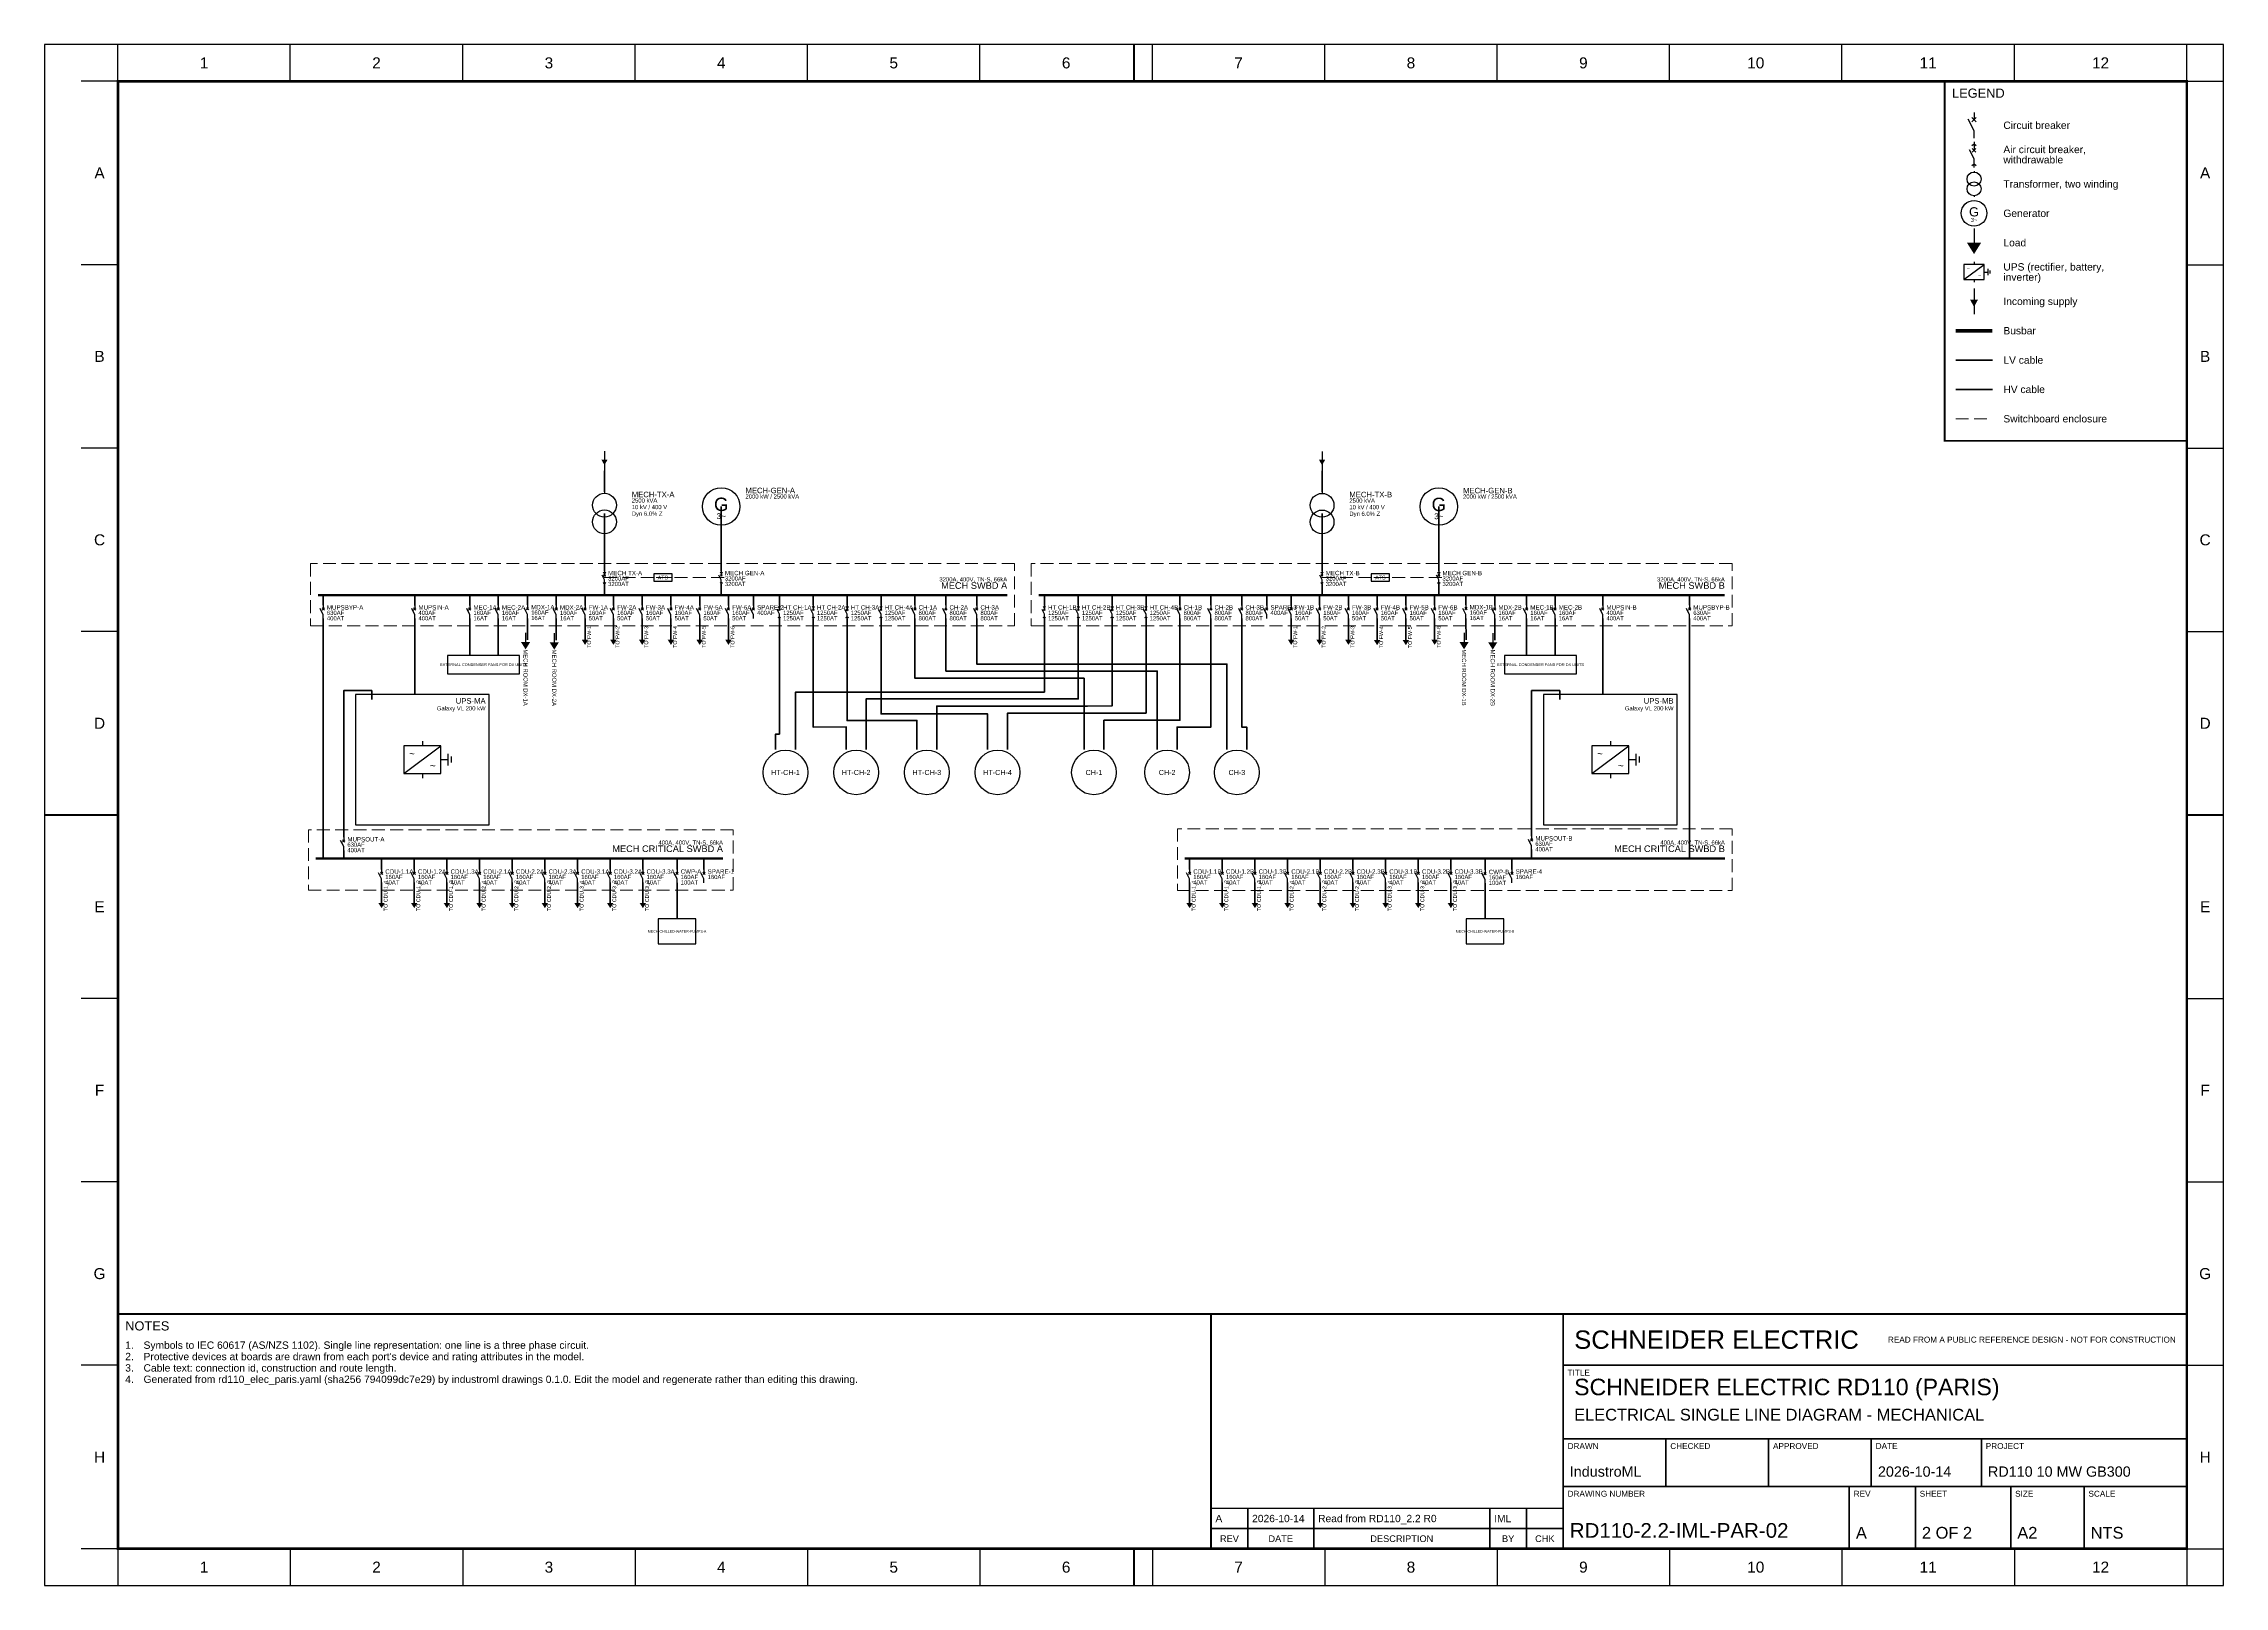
# Model space of a CAD drawing. Header units: millimetres. Extents: x 0 to 594, y 0 to 420.
import ezdxf
from ezdxf.enums import TextEntityAlignment as Align

# ---------------------------------------------------------------- set-up
doc = ezdxf.new("R2010")
doc.units = ezdxf.units.MM
doc.linetypes.add('IND-DASHED', pattern=[5, 3.5, -1.5])
for name, color, linetype, lineweight in [('E-BUSBAR', 7, 'Continuous', 100), ('E-DEVICE', 7, 'Continuous', 25), ('E-ENCL', 8, 'IND-DASHED', 18), ('E-EQUIP', 7, 'Continuous', 25), ('E-HV', 1, 'Continuous', 35), ('E-LV', 7, 'Continuous', 35), ('E-TAG', 7, 'Continuous', 25), ('E-TEXT', 7, 'Continuous', 18), ('SHEET-BORDER', 7, 'Continuous', 25), ('SHEET-TEXT', 7, 'Continuous', 18), ('SHEET-TITLE', 7, 'Continuous', 35)]:
    doc.layers.add(name, color=color, linetype=linetype, lineweight=lineweight)
doc.styles.add('IND', font='arial.ttf')

# ---------------------------------------------------------------- blocks, each defined once
blk = doc.blocks.new('E-CB')
for p, q in [((0, -3), (-3.2, 3.4)), ((-1.2, 1.8), (1.2, 4.2)), ((-1.2, 4.2), (1.2, 1.8)), ((0, 7), (0, 3)), ((0, -7), (0, -3))]:
    blk.add_line(p, q)
at = {"style": 'IND'}
for tag, p in [('TAG', (3.5, 2.5)), ('RATING', (3.5, -0.5))]:
    blk.add_attdef(tag, p, '', height=2, dxfattribs=at)
blk = doc.blocks.new('E-ACB')
for p, q in [((0, -3), (-3.2, 3.4)), ((-1.6, 6.4), (0, 7.6)), ((-1.2, 1.8), (1.2, 4.2)), ((-1.2, 4.2), (1.2, 1.8)), ((0, 9), (0, 3)), ((0, 7.6), (1.6, 6.4)), ((-1.6, -7.6), (0, -6.4)), ((0, -9), (0, -3)), ((0, -6.4), (1.6, -7.6))]:
    blk.add_line(p, q)
at = {"style": 'IND'}
for tag, p in [('TAG', (3.5, 3)), ('RATING', (3.5, 0))]:
    blk.add_attdef(tag, p, '', height=2, dxfattribs=at)
blk = doc.blocks.new('E-TX')
for p, q in [((0, 11), (0, 10)), ((0, -10.2), (0, -11))]:
    blk.add_line(p, q)
for centre in [(0, 4.2), (0, -4.2)]:
    blk.add_circle(centre, 6)
at = {"style": 'IND'}
for tag, p in [('VOLTS', (8, -1.5)), ('TAG', (8, 6)), ('RATING', (8, 2.25)), ('VECTOR', (8, -5.25))]:
    blk.add_attdef(tag, p, '', height=2.5, dxfattribs=at)
blk = doc.blocks.new('E-GEN')
blk.add_circle((0, 0), 7)
at = {"style": 'IND'}
for s, height, p in [('G', 5, (0, 0.8)), ('3~', 2.2, (0, -3.6))]:
    blk.add_text(s, height=height, dxfattribs=at).set_placement(p, align=Align.MIDDLE_CENTER)
for tag, p in [('TAG', (9, 3)), ('RATING', (9, -0.75)), ('VOLTS', (9, -4.5))]:
    blk.add_attdef(tag, p, '', height=2.5, dxfattribs=at)
blk = doc.blocks.new('E-LOAD')
h = blk.add_hatch(color=256)
h.dxf.hatch_style = 1
h.paths.add_polyline_path([(-2.5, 0), (2.5, 0), (0, -4)])
blk.add_line((0, 5), (0, 0))
blk = doc.blocks.new('E-UPS')
for p, q in [((-8, -6), (8, 6)), ((0, 8), (0, 6)), ((8, 0), (11, 0)), ((11, 2.5), (11, -2.5)), ((12.4, 1.3), (12.4, -1.3)), ((0, -6), (0, -8))]:
    blk.add_line(p, q)
blk.add_lwpolyline([(-8, -6), (8, -6), (8, 6), (-8, 6)], close=True)
at = {"style": 'IND'}
for p in [(-4.5, 2.6), (4.5, -2.6)]:
    blk.add_text('~', height=3, dxfattribs=at).set_placement(p, align=Align.MIDDLE_CENTER)
blk = doc.blocks.new('E-SUPPLY')
h = blk.add_hatch(color=256)
h.dxf.hatch_style = 1
h.paths.add_polyline_path([(-2.2, 1), (2.2, 1), (0, -3)])
blk.add_line((0, 7), (0, -7))

msp = doc.modelspace()

# ---------------------------------------------------------------- linework, layer by layer
at = {"layer": 'E-BUSBAR'}
for points, const_width in [([(521, 342), (531, 342)], 1), ([(74.5218, 269.90815), (262.4318, 269.90815)], 0.6), ([(270.9818, 269.90815), (458.0558, 269.90815)], 0.6), ([(73.9176, 198.16415), (184.9498, 198.16415)], 0.6), ([(310.8438, 198.16415), (458.0824, 198.16415)], 0.6)]:
    msp.add_lwpolyline(points, dxfattribs=dict(at, const_width=const_width))
at = {"layer": 'E-DEVICE'}
for points in [[(166.0604, 273.71895), (171.0604, 273.71895), (171.0604, 275.71895), (166.0604, 275.71895)], [(361.6825, 273.71895), (366.6825, 273.71895), (366.6825, 275.71895), (361.6825, 275.71895)]]:
    msp.add_lwpolyline(points, close=True, dxfattribs=at)
at = {"layer": 'E-ENCL', "linetype": 'IND-DASHED'}
msp.add_line((521, 318), (531, 318), dxfattribs=at)
at = {"layer": 'E-ENCL'}
for p, q in [((171.0604, 274.71895), (151.846, 274.71895)), ((185.2748, 274.71895), (166.0604, 274.71895)), ((366.6825, 274.71895), (347.4662, 274.71895)), ((380.8988, 274.71895), (361.6825, 274.71895))]:
    msp.add_line(p, q, dxfattribs=at)
for points in [[(72.5218, 261.52605), (264.4318, 261.52605), (264.4318, 278.54865), (72.5218, 278.54865)], [(268.9818, 261.52605), (460.0558, 261.52605), (460.0558, 278.54865), (268.9818, 278.54865)], [(71.9176, 189.52745), (187.7628, 189.52745), (187.7628, 205.99145), (71.9176, 205.99145)], [(308.8438, 189.41725), (460.0824, 189.41725), (460.0824, 206.23465), (308.8438, 206.23465)]]:
    msp.add_lwpolyline(points, close=True, dxfattribs=at)
at = {"layer": 'E-EQUIP'}
for points in [[(109.8656, 248.47805), (129.5116, 248.47805), (129.5116, 253.47505), (109.8656, 253.47505)], [(397.9778, 248.47805), (417.6238, 248.47805), (417.6238, 253.47505), (397.9778, 253.47505)], [(84.7875, 207.36015), (121.2485, 207.36015), (121.2485, 242.85215), (84.7875, 242.85215)], [(408.6387, 207.36015), (445.0997, 207.36015), (445.0997, 242.85215), (408.6387, 242.85215)], [(167.3007, 174.86825), (177.5569, 174.86825), (177.5569, 181.71965), (167.3007, 181.71965)], [(387.5753, 174.86825), (397.8315, 174.86825), (397.8315, 181.71965), (387.5753, 181.71965)]]:
    msp.add_lwpolyline(points, close=True, dxfattribs=at)
for centre in [(201.9928, 221.59115), (221.2588, 221.59115), (240.5248, 221.59115), (259.7908, 221.59115), (286.0868, 221.59115), (306.0368, 221.59115), (325.0368, 221.59115)]:
    msp.add_circle(centre, 6.08, dxfattribs=at)
at = {"layer": 'E-HV'}
msp.add_line((521, 326), (531, 326), dxfattribs=at)
for points in [[(152.6422, 303.81175), (152.6422, 298.11175)], [(348.2662, 303.78515), (348.2662, 298.08515)]]:
    msp.add_lwpolyline(points, dxfattribs=at)
at = {"layer": 'E-LV'}
msp.add_line((521, 334), (531, 334), dxfattribs=at)
for points in [[(152.6422, 292.16475), (152.646, 276.55055)], [(184.4748, 294.09515), (184.4748, 276.55055)], [(348.2662, 292.13815), (348.2662, 276.55055)], [(380.0988, 294.06475), (380.0988, 276.55055)], [(75.9658, 269.92335), (75.9658, 267.18355), (75.9658, 267.18355)], [(100.9318, 269.92335), (100.9318, 267.18355), (100.9318, 267.18355)], [(115.9266, 269.92335), (115.9266, 267.18355), (115.9266, 267.18355)], [(123.671, 269.92335), (123.671, 267.18355), (123.671, 267.18355)], [(131.6624, 269.98795), (131.6624, 267.24435), (131.6624, 267.24815)], [(139.5056, 269.92335), (139.5056, 267.18355), (139.5056, 267.18355)], [(147.345, 269.92335), (147.345, 267.18355), (147.345, 267.18355)], [(152.646, 272.89115), (152.646, 272.88735), (152.646, 271.99815), (152.646, 269.92335)], [(155.0894, 269.92335), (155.0894, 267.18355), (155.0894, 267.18355)], [(162.9288, 269.92335), (162.9288, 267.18355), (162.9288, 267.18355)], [(170.772, 269.92335), (170.772, 267.18355), (170.772, 267.18355)], [(178.6114, 269.92335), (178.6114, 267.18355), (178.6114, 267.18355)], [(184.4748, 272.89115), (184.4748, 272.88735), (184.4748, 271.99815), (184.4748, 269.92335)], [(186.4508, 269.92335), (186.4508, 267.18355), (186.4508, 267.18355)], [(193.2642, 269.92335), (193.2642, 267.18355), (193.2642, 267.18355)], [(200.3322, 269.92335), (200.3322, 267.18355), (200.3322, 267.18355)], [(209.5662, 269.92335), (209.5662, 267.18355), (209.5662, 267.18355)], [(218.8002, 269.92335), (218.8002, 267.18355), (218.8002, 267.18355)], [(228.0342, 269.92335), (228.0342, 267.18355), (228.0342, 267.18355)], [(237.2682, 269.92335), (237.2682, 267.18355), (237.2682, 267.18355)], [(245.7042, 269.92335), (245.7042, 267.18355), (245.7042, 267.18355)], [(254.1402, 269.92335), (254.1402, 267.18355), (254.1402, 267.18355)], [(272.5778, 269.92335), (272.5778, 267.18355), (272.5778, 267.18355)], [(281.8118, 269.92335), (281.8118, 267.18355), (281.8118, 267.18355)], [(291.0458, 269.92335), (291.0458, 267.18355), (291.0458, 267.18355)], [(300.2798, 269.92335), (300.2798, 267.18355), (300.2798, 267.18355)], [(309.5138, 269.92335), (309.5138, 267.18355), (309.5138, 267.18355)], [(317.9498, 269.92335), (317.9498, 267.18355), (317.9498, 267.18355)], [(326.3858, 269.92335), (326.3858, 267.18355), (326.3858, 267.18355)], [(333.1992, 269.92335), (333.1992, 267.18355), (333.1992, 267.18355)], [(339.853, 269.92715), (339.853, 267.18735), (339.853, 267.18735)], [(347.5974, 269.92715), (347.5974, 267.18735), (347.5974, 267.18735)], [(348.2662, 272.89115), (348.2662, 272.88735), (348.2662, 271.99815), (348.2662, 269.92335)], [(355.4368, 269.92715), (355.4368, 267.18735), (355.4368, 267.18735)], [(363.28, 269.92715), (363.28, 267.18735), (363.28, 267.18735)], [(371.1194, 269.92715), (371.1194, 267.18735), (371.1194, 267.18735)], [(378.9588, 269.92715), (378.9588, 267.18735), (378.9588, 267.18735)], [(380.0988, 272.89115), (380.0988, 272.88735), (380.0988, 271.99815), (380.0988, 269.92335)], [(387.5012, 269.98795), (387.5012, 267.24435), (387.5012, 267.24815)], [(395.3444, 269.92335), (395.3444, 267.18355), (395.3444, 267.18355)], [(404.0388, 269.93095), (404.0388, 267.18735), (404.0388, 267.19115)], [(411.7832, 269.93095), (411.7832, 267.18735), (411.7832, 267.19115)], [(424.783, 269.92335), (424.783, 267.18355), (424.783, 267.18355)], [(448.4684, 269.92335), (448.4684, 267.18355), (448.4684, 267.18355)], [(75.9658, 263.52415), (75.9658, 263.52415), (75.9658, 198.17935)], [(100.9318, 263.52415), (100.9318, 263.52415), (100.9318, 243.26635), (100.9318, 242.85215)], [(115.9266, 263.52415), (115.9266, 263.52415), (115.9266, 257.75575), (115.9266, 253.47505)], [(123.671, 263.52415), (123.671, 263.52415), (123.671, 257.75575), (123.671, 253.47505)], [(131.6624, 263.58875), (131.6624, 263.52415), (131.6852, 257.75575)], [(139.5056, 263.52415), (139.5056, 263.52415), (139.5056, 257.67215)], [(147.345, 263.52415), (147.345, 263.52415), (147.345, 257.75575)], [(155.0894, 263.52415), (155.0894, 263.52415), (155.0894, 257.75575)], [(162.9288, 263.52415), (162.9288, 263.52415), (162.9326, 257.75575)], [(170.772, 263.52415), (170.772, 263.52415), (170.772, 257.75575)], [(178.6114, 263.52415), (178.6114, 263.52415), (178.6114, 257.75575)], [(186.4508, 263.52415), (186.4508, 263.52415), (186.4508, 257.75575)], [(200.3322, 263.52415), (200.3322, 263.52415), (200.3322, 232.03355), (199.2834, 232.06015), (199.2834, 227.87255)], [(272.5778, 263.52415), (272.5778, 263.52415), (272.5778, 243.48295), (229.0146, 243.47155), (227.05, 243.47155), (219.7806, 243.46775), (217.816, 243.46775), (210.5466, 243.46395), (208.582, 243.46395), (204.6984, 243.46775), (204.6984, 227.87255)], [(209.5662, 263.52415), (209.5662, 263.52415), (209.5662, 233.93735), (218.5494, 234.00195), (218.5494, 227.87255)], [(218.8002, 263.52415), (218.8002, 263.52415), (218.8002, 235.73095), (237.8154, 235.79555), (237.8154, 227.87255)], [(281.8118, 263.52415), (281.8118, 263.52415), (281.8118, 241.65515), (229.0146, 241.63615), (227.05, 241.63615), (223.9644, 241.63995), (223.9644, 227.87255)], [(228.0342, 263.52415), (228.0342, 263.52415), (228.0342, 237.55495), (242.25, 237.55495), (244.2146, 237.55495), (257.0814, 237.55495), (257.0814, 227.87255)], [(237.2682, 263.52415), (237.2682, 263.52415), (237.272, 247.27535), (271.5936, 247.28295), (273.5582, 247.28295), (280.8276, 247.28675), (282.7922, 247.28675), (283.3774, 247.28675), (283.3774, 227.87255)], [(291.0458, 263.52415), (291.0458, 263.52415), (291.0458, 239.70955), (284.3616, 239.70575), (282.397, 239.70575), (243.2304, 239.69815), (243.2304, 227.87255)], [(245.7042, 263.52415), (245.7042, 263.52415), (245.7042, 249.22095), (271.5936, 249.22095), (273.5582, 249.22095), (280.8276, 249.22095), (282.7922, 249.22095), (290.0616, 249.22095), (292.0262, 249.22095), (299.2956, 249.22095), (301.2602, 249.22095), (303.3274, 249.22095), (303.3274, 227.87255)], [(254.1402, 263.52415), (254.1402, 263.52415), (254.1402, 251.14375), (271.5936, 251.14375), (273.5582, 251.14375), (280.8276, 251.14375), (282.7922, 251.14375), (290.0616, 251.14375), (292.0262, 251.14375), (299.2956, 251.14375), (301.2602, 251.14375), (308.5296, 251.14375), (310.4942, 251.14375), (316.9656, 251.14375), (318.9302, 251.14375), (322.3274, 251.14375), (322.3274, 227.87255)], [(300.2798, 263.52415), (300.2798, 263.52415), (300.2798, 237.76015), (284.3616, 237.75635), (282.397, 237.75635), (262.4964, 237.75255), (262.4964, 227.87255)], [(309.5138, 263.52415), (309.5138, 263.52415), (309.5138, 235.84495), (304.3116, 235.84495), (302.347, 235.84495), (288.7924, 235.84495), (288.7924, 227.87255)], [(317.9498, 263.52415), (317.9498, 263.52415), (317.9498, 233.94875), (308.7424, 233.94495), (308.7424, 227.87255)], [(326.3858, 263.52415), (326.3858, 263.52415), (326.382, 233.96015), (327.7424, 233.94875), (327.7424, 227.87255)], [(339.853, 263.52795), (339.853, 263.52795), (339.853, 257.76335)], [(347.5974, 263.52795), (347.5974, 263.52795), (347.5974, 257.76335)], [(355.4368, 263.52795), (355.4368, 263.52795), (355.4596, 257.76335)], [(363.28, 263.52795), (363.28, 263.52795), (363.28, 257.67975)], [(371.1194, 263.52795), (371.1194, 263.52795), (371.1194, 257.67975)], [(378.9588, 263.52795), (378.9588, 263.53175), (378.9588, 257.76335)], [(387.5012, 263.58875), (387.5012, 263.53175), (387.524, 257.76335)], [(395.3444, 263.52415), (395.3444, 263.53175), (395.3444, 257.67975)], [(404.0388, 263.52795), (404.0388, 263.53175), (404.0388, 257.76335), (404.0388, 253.47505)], [(411.7832, 263.52795), (411.7832, 263.53175), (411.7832, 257.76335), (411.7832, 253.47505)], [(424.783, 263.52415), (424.783, 263.52415), (424.783, 243.26635), (424.783, 242.85215)], [(448.4684, 263.52415), (448.4684, 263.52415), (448.4684, 198.17935)], [(89.2126, 241.46515), (89.2126, 243.91615), (81.5556, 243.91615), (81.5556, 203.98955), (81.5556, 203.98955)], [(413.06, 241.46515), (413.06, 243.91615), (405.4068, 243.91615), (405.4068, 204.23655), (405.4068, 204.23655)], [(81.5556, 200.33015), (81.5556, 200.33015), (81.5556, 198.17935)], [(91.884, 197.92855), (91.884, 195.18495), (91.884, 195.18875)], [(100.7874, 197.92855), (100.7874, 195.18495), (100.7874, 195.18875)], [(109.6908, 197.92855), (109.6908, 195.18495), (109.6908, 195.18875)], [(118.5942, 197.92855), (118.5942, 195.18495), (118.5942, 195.18875)], [(127.5014, 197.92855), (127.5014, 195.18495), (127.5014, 195.18875)], [(136.4048, 197.92855), (136.4048, 195.18495), (136.4048, 195.18875)], [(145.3082, 197.92855), (145.3082, 195.18495), (145.3082, 195.18875)], [(154.2116, 197.92855), (154.2116, 195.18495), (154.2116, 195.18875)], [(163.1188, 197.92855), (163.1188, 195.18495), (163.1188, 195.18875)], [(172.4288, 197.92855), (172.4288, 195.18495), (172.4288, 195.18875)], [(179.7628, 197.92855), (179.7628, 195.18495), (179.7628, 195.18875)], [(312.1586, 197.92855), (312.1586, 195.18495), (312.1586, 195.18875)], [(321.062, 197.92855), (321.062, 195.18495), (321.062, 195.18875)], [(329.9692, 197.92855), (329.9692, 195.18495), (329.9692, 195.18875)], [(338.8726, 197.92855), (338.8726, 195.18495), (338.8726, 195.18875)], [(347.776, 197.92855), (347.776, 195.18495), (347.776, 195.18875)], [(356.6794, 197.92855), (356.6794, 195.18495), (356.6794, 195.18875)], [(365.5866, 197.92855), (365.5866, 195.18495), (365.5866, 195.18875)], [(374.49, 197.92855), (374.49, 195.18495), (374.49, 195.18875)], [(383.3934, 197.92855), (383.3934, 195.18495), (383.3934, 195.18875)], [(392.7034, 197.81835), (392.7034, 195.07475), (392.7034, 195.07855)], [(400.0374, 197.92855), (400.0374, 195.18495), (400.0374, 195.18875)], [(405.4068, 200.57715), (405.4068, 200.57335), (405.4068, 198.17935)], [(91.884, 191.52935), (91.884, 191.52935), (91.884, 186.01175)], [(100.7874, 191.52935), (100.7874, 191.52935), (100.7874, 186.01175)], [(109.6908, 191.52935), (109.6908, 191.52935), (109.6908, 186.01175)], [(118.5942, 191.52935), (118.5942, 191.52935), (118.5942, 186.01175)], [(127.5014, 191.52935), (127.5014, 191.52935), (127.5014, 186.01175)], [(136.4048, 191.52935), (136.4048, 191.52935), (136.4048, 186.01175)], [(145.3082, 191.52935), (145.3082, 191.52935), (145.3082, 186.01175)], [(154.2116, 191.52935), (154.2116, 191.52935), (154.2116, 186.01175)], [(163.1188, 191.52935), (163.1188, 191.52935), (163.1188, 186.01175)], [(172.4288, 191.52935), (172.4288, 191.52935), (172.4288, 186.01175), (172.4288, 181.71965)], [(312.1586, 191.52555), (312.1586, 191.52935), (312.1586, 186.00795)], [(321.062, 191.52555), (321.062, 191.52935), (321.062, 186.00795)], [(329.9692, 191.52555), (329.9692, 191.52935), (329.9692, 186.00795)], [(338.8726, 191.52555), (338.8726, 191.52935), (338.8726, 186.00795)], [(347.776, 191.52555), (347.776, 191.52935), (347.776, 186.00795)], [(356.6794, 191.52555), (356.6794, 191.52935), (356.6794, 186.00795)], [(365.5866, 191.52555), (365.5866, 191.52935), (365.5866, 186.00795)], [(374.49, 191.52555), (374.49, 191.52935), (374.49, 186.00795)], [(383.3934, 191.52555), (383.3934, 191.52935), (383.3934, 186.00795)], [(392.7034, 191.41535), (392.7034, 191.41915), (392.7034, 185.89775), (392.7034, 181.71965)]]:
    msp.add_lwpolyline(points, dxfattribs=at)
at = {"layer": 'SHEET-BORDER'}
for p, q in [((20, 410), (20, 420)), ((67, 410), (67, 420)), ((114, 410), (114, 420)), ((161, 410), (161, 420)), ((208, 410), (208, 420)), ((255, 410), (255, 420)), ((302, 410), (302, 420)), ((349, 410), (349, 420)), ((396, 410), (396, 420)), ((443, 410), (443, 420)), ((490, 410), (490, 420)), ((537, 410), (537, 420)), ((584, 410), (584, 420)), ((20, 410), (10, 410)), ((584, 410), (594, 410)), ((20, 360), (10, 360)), ((584, 360), (594, 360)), ((20, 310), (10, 310)), ((584, 310), (594, 310)), ((20, 260), (10, 260)), ((584, 260), (594, 260)), ((20, 210), (10, 210)), ((584, 210), (594, 210)), ((20, 160), (10, 160)), ((584, 160), (594, 160)), ((20, 110), (10, 110)), ((584, 110), (594, 110)), ((20, 60), (10, 60)), ((584, 60), (594, 60)), ((20, 10), (10, 10)), ((20, 10), (20, 0)), ((67, 10), (67, 0)), ((114, 10), (114, 0)), ((161, 10), (161, 0)), ((208, 10), (208, 0)), ((255, 10), (255, 0)), ((302, 10), (302, 0)), ((349, 10), (349, 0)), ((396, 10), (396, 0)), ((443, 10), (443, 0)), ((490, 10), (490, 0)), ((537, 10), (537, 0)), ((584, 10), (584, 0)), ((584, 10), (594, 10))]:
    msp.add_line(p, q, dxfattribs=at)
for points in [[(0, 0), (594, 0), (594, 420), (0, 420)], [(414, 60), (584, 60), (584, 74), (414, 74)], [(414, 40), (584, 40), (584, 60), (414, 60)], [(414, 27), (442, 27), (442, 40), (414, 40)], [(442, 27), (470, 27), (470, 40), (442, 40)], [(470, 27), (498, 27), (498, 40), (470, 40)], [(498, 27), (528, 27), (528, 40), (498, 40)], [(528, 27), (584, 27), (584, 40), (528, 40)], [(414, 10), (492, 10), (492, 27), (414, 27)], [(492, 10), (510, 10), (510, 27), (492, 27)], [(510, 10), (536, 10), (536, 27), (510, 27)], [(536, 10), (556, 10), (556, 27), (536, 27)], [(556, 10), (584, 10), (584, 27), (556, 27)], [(318, 15.5), (328, 15.5), (328, 21), (318, 21)], [(328, 15.5), (346, 15.5), (346, 21), (328, 21)], [(346, 15.5), (394, 15.5), (394, 21), (346, 21)], [(394, 15.5), (404, 15.5), (404, 21), (394, 21)], [(404, 15.5), (414, 15.5), (414, 21), (404, 21)], [(318, 10), (328, 10), (328, 15.5), (318, 15.5)], [(328, 10), (346, 10), (346, 15.5), (328, 15.5)], [(346, 10), (394, 10), (394, 15.5), (346, 15.5)], [(394, 10), (404, 10), (404, 15.5), (394, 15.5)], [(404, 10), (414, 10), (414, 15.5), (404, 15.5)]]:
    msp.add_lwpolyline(points, close=True, dxfattribs=at)
at = {"layer": 'SHEET-BORDER', "const_width": 0.5}
for points in [[(297, 420), (297, 410)], [(0, 210), (20, 210)], [(594, 210), (584, 210)], [(297, 0), (297, 10)]]:
    msp.add_lwpolyline(points, dxfattribs=at)
at = {"layer": 'SHEET-BORDER'}
for points, const_width in [([(20, 10), (584, 10), (584, 410), (20, 410)], 0.7), ([(518, 312), (584, 312), (584, 410), (518, 410)], 0.5), ([(20, 10), (318, 10), (318, 74), (20, 74)], 0.5), ([(318, 10), (414, 10), (414, 74), (318, 74)], 0.5), ([(414, 10), (584, 10), (584, 74), (414, 74)], 0.5)]:
    msp.add_lwpolyline(points, close=True, dxfattribs=dict(at, const_width=const_width))

# ---------------------------------------------------------------- block references
at = {"layer": 'E-DEVICE'}
for name, p, xscale, yscale in [('E-CB', (526, 398), 0.5, 0.5), ('E-ACB', (526, 390), 0.3888888888888889, 0.3888888888888889), ('E-TX', (526, 382), 0.3181818181818182, 0.3181818181818182), ('E-GEN', (526, 374), 0.5, 0.5), ('E-LOAD', (526, 366), 0.7777777777777778, 0.7777777777777778), ('E-UPS', (526, 358), 0.34615384615384615, 0.34615384615384615), ('E-SUPPLY', (526, 350), 0.5, 0.5), ('E-ACB', (152.646, 274.71895), 0.2033, 0.2033), ('E-ACB', (184.4748, 274.71895), 0.2033, 0.2033), ('E-ACB', (348.2662, 274.71895), 0.2033, 0.2033), ('E-ACB', (380.0988, 274.71895), 0.2033, 0.2033), ('E-CB', (75.9658, 265.35575), 0.2613857142857143, 0.2613857142857143), ('E-CB', (100.9318, 265.35575), 0.2613857142857143, 0.2613857142857143), ('E-CB', (115.9266, 265.35575), 0.2613857142857143, 0.2613857142857143), ('E-CB', (123.671, 265.35575), 0.2613857142857143, 0.2613857142857143), ('E-CB', (131.6624, 265.41655), 0.2613857142857143, 0.2613857142857143), ('E-CB', (139.5056, 265.35575), 0.2613857142857143, 0.2613857142857143), ('E-CB', (147.345, 265.35575), 0.2613857142857143, 0.2613857142857143), ('E-CB', (155.0894, 265.35575), 0.2613857142857143, 0.2613857142857143), ('E-CB', (162.9288, 265.35575), 0.2613857142857143, 0.2613857142857143), ('E-CB', (170.772, 265.35575), 0.2613857142857143, 0.2613857142857143), ('E-CB', (178.6114, 265.35575), 0.2613857142857143, 0.2613857142857143), ('E-CB', (186.4508, 265.35575), 0.2613857142857143, 0.2613857142857143), ('E-CB', (193.2642, 265.35575), 0.2613857142857143, 0.2613857142857143), ('E-ACB', (200.3322, 265.35575), 0.2033, 0.2033), ('E-ACB', (209.5662, 265.35575), 0.2033, 0.2033), ('E-ACB', (218.8002, 265.35575), 0.2033, 0.2033), ('E-ACB', (228.0342, 265.35575), 0.2033, 0.2033), ('E-CB', (237.2682, 265.35575), 0.2613857142857143, 0.2613857142857143), ('E-CB', (245.7042, 265.35575), 0.2613857142857143, 0.2613857142857143), ('E-CB', (254.1402, 265.35575), 0.2613857142857143, 0.2613857142857143), ('E-ACB', (272.5778, 265.35575), 0.2033, 0.2033), ('E-ACB', (281.8118, 265.35575), 0.2033, 0.2033), ('E-ACB', (291.0458, 265.35575), 0.2033, 0.2033), ('E-ACB', (300.2798, 265.35575), 0.2033, 0.2033), ('E-CB', (309.5138, 265.35575), 0.2613857142857143, 0.2613857142857143), ('E-CB', (317.9498, 265.35575), 0.2613857142857143, 0.2613857142857143), ('E-CB', (326.3858, 265.35575), 0.2613857142857143, 0.2613857142857143), ('E-CB', (333.1992, 265.35575), 0.2613857142857143, 0.2613857142857143), ('E-CB', (339.853, 265.35955), 0.2613857142857143, 0.2613857142857143), ('E-CB', (347.5974, 265.35955), 0.2613857142857143, 0.2613857142857143), ('E-CB', (355.4368, 265.35955), 0.2613857142857143, 0.2613857142857143), ('E-CB', (363.28, 265.35955), 0.2613857142857143, 0.2613857142857143), ('E-CB', (371.1194, 265.35955), 0.2613857142857143, 0.2613857142857143), ('E-CB', (378.9588, 265.35955), 0.2613857142857143, 0.2613857142857143), ('E-CB', (387.5012, 265.41655), 0.2613857142857143, 0.2613857142857143), ('E-CB', (395.3444, 265.35575), 0.2613857142857143, 0.2613857142857143), ('E-CB', (404.0388, 265.35955), 0.2613857142857143, 0.2613857142857143), ('E-CB', (411.7832, 265.35955), 0.2613857142857143, 0.2613857142857143), ('E-CB', (424.783, 265.35575), 0.2613857142857143, 0.2613857142857143), ('E-CB', (448.4684, 265.35575), 0.2613857142857143, 0.2613857142857143), ('E-CB', (81.5556, 202.16175), 0.2613857142857143, 0.2613857142857143), ('E-CB', (405.4068, 202.40495), 0.2613857142857143, 0.2613857142857143), ('E-CB', (91.884, 193.35715), 0.2613857142857143, 0.2613857142857143), ('E-CB', (100.7874, 193.35715), 0.2613857142857143, 0.2613857142857143), ('E-CB', (109.6908, 193.35715), 0.2613857142857143, 0.2613857142857143), ('E-CB', (118.5942, 193.35715), 0.2613857142857143, 0.2613857142857143), ('E-CB', (127.5014, 193.35715), 0.2613857142857143, 0.2613857142857143), ('E-CB', (136.4048, 193.35715), 0.2613857142857143, 0.2613857142857143), ('E-CB', (145.3082, 193.35715), 0.2613857142857143, 0.2613857142857143), ('E-CB', (154.2116, 193.35715), 0.2613857142857143, 0.2613857142857143), ('E-CB', (163.1188, 193.35715), 0.2613857142857143, 0.2613857142857143), ('E-CB', (172.4288, 193.35715), 0.2613857142857143, 0.2613857142857143), ('E-CB', (179.7628, 193.35715), 0.2613857142857143, 0.2613857142857143), ('E-CB', (312.1586, 193.35715), 0.2613857142857143, 0.2613857142857143), ('E-CB', (321.062, 193.35715), 0.2613857142857143, 0.2613857142857143), ('E-CB', (329.9692, 193.35715), 0.2613857142857143, 0.2613857142857143), ('E-CB', (338.8726, 193.35715), 0.2613857142857143, 0.2613857142857143), ('E-CB', (347.776, 193.35715), 0.2613857142857143, 0.2613857142857143), ('E-CB', (356.6794, 193.35715), 0.2613857142857143, 0.2613857142857143), ('E-CB', (365.5866, 193.35715), 0.2613857142857143, 0.2613857142857143), ('E-CB', (374.49, 193.35715), 0.2613857142857143, 0.2613857142857143), ('E-CB', (383.3934, 193.35715), 0.2613857142857143, 0.2613857142857143), ('E-CB', (392.7034, 193.24695), 0.2613857142857143, 0.2613857142857143), ('E-CB', (400.0374, 193.35715), 0.2613857142857143, 0.2613857142857143)]:
    msp.add_blockref(name, p, dxfattribs=dict(at, xscale=xscale, yscale=yscale))
at = {"layer": 'E-EQUIP'}
for name, p, xscale, yscale in [('E-SUPPLY', (152.6422, 306.47175), 0.38, 0.38), ('E-SUPPLY', (348.2662, 306.44515), 0.38, 0.38), ('E-TX', (152.6422, 292.16475), 0.5406363636363637, 0.5406363636363637), ('E-GEN', (184.4748, 294.09515), 0.7298714285714285, 0.7298714285714285), ('E-TX', (348.2662, 292.13815), 0.5406363636363637, 0.5406363636363637), ('E-GEN', (380.0988, 294.06475), 0.7298714285714285, 0.7298714285714285), ('E-LOAD', (131.138, 257.14015), 0.5, 0.5), ('E-LOAD', (138.9584, 257.05655), 0.5, 0.5), ('E-LOAD', (147.345, 257.75575), 0.35, 0.35), ('E-LOAD', (155.0894, 257.75575), 0.35, 0.35), ('E-LOAD', (162.9326, 257.75575), 0.35, 0.35), ('E-LOAD', (170.772, 257.75575), 0.35, 0.35), ('E-LOAD', (178.6114, 257.75575), 0.35, 0.35), ('E-LOAD', (186.4508, 257.75575), 0.35, 0.35), ('E-LOAD', (339.853, 257.76335), 0.35, 0.35), ('E-LOAD', (347.5974, 257.76335), 0.35, 0.35), ('E-LOAD', (355.4596, 257.76335), 0.35, 0.35), ('E-LOAD', (363.28, 257.67975), 0.35, 0.35), ('E-LOAD', (371.1194, 257.67975), 0.35, 0.35), ('E-LOAD', (378.9588, 257.76335), 0.35, 0.35), ('E-LOAD', (386.9768, 257.14775), 0.5, 0.5), ('E-LOAD', (394.7934, 257.06415), 0.5, 0.5), ('E-UPS', (103.018, 225.10615), 0.6310557692307692, 0.6310557692307692), ('E-UPS', (426.8692, 225.10615), 0.6310557692307692, 0.6310557692307692), ('E-LOAD', (91.884, 186.01175), 0.35, 0.35), ('E-LOAD', (100.7874, 186.01175), 0.35, 0.35), ('E-LOAD', (109.6908, 186.01175), 0.35, 0.35), ('E-LOAD', (118.5942, 186.01175), 0.35, 0.35), ('E-LOAD', (127.5014, 186.01175), 0.35, 0.35), ('E-LOAD', (136.4048, 186.01175), 0.35, 0.35), ('E-LOAD', (145.3082, 186.01175), 0.35, 0.35), ('E-LOAD', (154.2116, 186.01175), 0.35, 0.35), ('E-LOAD', (163.1188, 186.01175), 0.35, 0.35), ('E-LOAD', (312.1586, 186.00795), 0.35, 0.35), ('E-LOAD', (321.062, 186.00795), 0.35, 0.35), ('E-LOAD', (329.9692, 186.00795), 0.35, 0.35), ('E-LOAD', (338.8726, 186.00795), 0.35, 0.35), ('E-LOAD', (347.776, 186.00795), 0.35, 0.35), ('E-LOAD', (356.6794, 186.00795), 0.35, 0.35), ('E-LOAD', (365.5866, 186.00795), 0.35, 0.35), ('E-LOAD', (374.49, 186.00795), 0.35, 0.35), ('E-LOAD', (383.3934, 186.00795), 0.35, 0.35)]:
    msp.add_blockref(name, p, dxfattribs=dict(at, xscale=xscale, yscale=yscale))

# ---------------------------------------------------------------- texts
at = {"layer": 'E-TAG', "style": 'IND'}
for s, height, p in [('MECH-TX-A', 1.5, (160.0892, 298.11175)), ('MECH-GEN-A', 1.5, (191.0839, 299.20425)), ('MECH-TX-B', 1.5, (355.7132, 298.08515)), ('MECH-GEN-B', 1.5, (386.7079, 299.17385)), ('MECH TX-A', 1.2075, (153.646, 276.54865)), ('MECH GEN-A', 1.2075, (185.4748, 276.54865)), ('MECH TX-B', 1.2075, (349.2662, 276.54865)), ('MECH GEN-B', 1.2075, (381.0988, 276.54865)), ('MUPSBYP-A', 1.2075, (76.9658, 267.18545)), ('MUPSIN-A', 1.2075, (101.9318, 267.18545)), ('MEC-1A', 1.2075, (116.9266, 267.18545)), ('MEC-2A', 1.2075, (124.671, 267.18545)), ('MDX-1A', 1.2075, (132.6624, 267.24625)), ('MDX-2A', 1.2075, (140.5056, 267.18545)), ('FW-1A', 1.2075, (148.345, 267.18545)), ('FW-2A', 1.2075, (156.0894, 267.18545)), ('FW-3A', 1.2075, (163.9288, 267.18545)), ('FW-4A', 1.2075, (171.772, 267.18545)), ('FW-5A', 1.2075, (179.6114, 267.18545)), ('FW-6A', 1.2075, (187.4508, 267.18545)), ('SPARE-2', 1.2075, (194.2642, 267.18545)), ('HT CH-1A', 1.2075, (201.3322, 267.18545)), ('HT CH-2A', 1.2075, (210.5662, 267.18545)), ('HT CH-3A', 1.2075, (219.8002, 267.18545)), ('HT CH-4A', 1.2075, (229.0342, 267.18545)), ('CH-1A', 1.2075, (238.2682, 267.18545)), ('CH-2A', 1.2075, (246.7042, 267.18545)), ('CH-3A', 1.2075, (255.1402, 267.18545)), ('HT CH-1B', 1.2075, (273.5778, 267.18545)), ('HT CH-2B', 1.2075, (282.8118, 267.18545)), ('HT CH-3B', 1.2075, (292.0458, 267.18545)), ('HT CH-4B', 1.2075, (301.2798, 267.18545)), ('CH-1B', 1.2075, (310.5138, 267.18545)), ('CH-2B', 1.2075, (318.9498, 267.18545)), ('CH-3B', 1.2075, (327.3858, 267.18545)), ('SPARE-3', 1.2075, (334.1992, 267.18545)), ('FW-1B', 1.2075, (340.853, 267.18925)), ('FW-2B', 1.2075, (348.5974, 267.18925)), ('FW-3B', 1.2075, (356.4368, 267.18925)), ('FW-4B', 1.2075, (364.28, 267.18925)), ('FW-5B', 1.2075, (372.1194, 267.18925)), ('FW-6B', 1.2075, (379.9588, 267.18925)), ('MDX-1B', 1.2075, (388.5012, 267.24625)), ('MDX-2B', 1.2075, (396.3444, 267.18545)), ('MEC-1B', 1.2075, (405.0388, 267.18925)), ('MEC-2B', 1.2075, (412.7832, 267.18925)), ('MUPSIN-B', 1.2075, (425.783, 267.18545)), ('MUPSBYP-B', 1.2075, (449.4684, 267.18545)), ('MUPSOUT-A', 1.2075, (82.5556, 203.99145)), ('MUPSOUT-B', 1.2075, (406.4068, 204.23465)), ('CDU-1.1A', 1.2075, (92.884, 195.18685)), ('CDU-1.2A', 1.2075, (101.7874, 195.18685)), ('CDU-1.3A', 1.2075, (110.6908, 195.18685)), ('CDU-2.1A', 1.2075, (119.5942, 195.18685)), ('CDU-2.2A', 1.2075, (128.5014, 195.18685)), ('CDU-2.3A', 1.2075, (137.4048, 195.18685)), ('CDU-3.1A', 1.2075, (146.3082, 195.18685)), ('CDU-3.2A', 1.2075, (155.2116, 195.18685)), ('CDU-3.3A', 1.2075, (164.1188, 195.18685)), ('CWP-A', 1.2075, (173.4288, 195.18685)), ('SPARE-1', 1.2075, (180.7628, 195.18685)), ('CDU-1.1B', 1.2075, (313.1586, 195.18685)), ('CDU-1.2B', 1.2075, (322.062, 195.18685)), ('CDU-1.3B', 1.2075, (330.9692, 195.18685)), ('CDU-2.1B', 1.2075, (339.8726, 195.18685)), ('CDU-2.2B', 1.2075, (348.776, 195.18685)), ('CDU-2.3B', 1.2075, (357.6794, 195.18685)), ('CDU-3.1B', 1.2075, (366.5866, 195.18685)), ('CDU-3.2B', 1.2075, (375.49, 195.18685)), ('CDU-3.3B', 1.2075, (384.3934, 195.18685)), ('CWP-B', 1.2075, (393.7034, 195.07665)), ('SPARE-4', 1.2075, (401.0374, 195.18685))]:
    msp.add_text(s, height=height, dxfattribs=at).set_placement(p, align=Align.TOP_LEFT)
for s, p in [('MECH SWBD A', (262.4318, 271.10815)), ('MECH SWBD B', (458.0558, 271.10815)), ('MECH CRITICAL SWBD A', (184.9498, 199.36415)), ('MECH CRITICAL SWBD B', (458.0824, 199.36415))]:
    msp.add_text(s, height=1.8, dxfattribs=at).set_placement(p, align=Align.BOTTOM_RIGHT)
for s, height, p in [('EXTERNAL CONDENSER FANS FOR DX UNITS', 0.7640111, (119.6886, 250.97655)), ('EXTERNAL CONDENSER FANS FOR DX UNITS', 0.7640111, (407.8008, 250.97655)), ('HT-CH-1', 1.4, (201.9928, 221.59115)), ('HT-CH-2', 1.4, (221.2588, 221.59115)), ('HT-CH-3', 1.4, (240.5248, 221.59115)), ('HT-CH-4', 1.4, (259.7908, 221.59115)), ('CH-1', 1.4, (286.0868, 221.59115)), ('CH-2', 1.4, (306.0368, 221.59115)), ('CH-3', 1.4, (325.0368, 221.59115)), ('MECH-CHILLED-WATER-PUMPS-A', 0.7, (172.4288, 178.29395)), ('MECH-CHILLED-WATER-PUMPS-B', 0.7, (392.7034, 178.29395))]:
    msp.add_text(s, height=height, dxfattribs=at).set_placement(p, align=Align.MIDDLE_CENTER)
for s, p in [('UPS-MA', (120.2485, 241.85215)), ('UPS-MB', (444.0997, 241.85215))]:
    msp.add_text(s, height=1.5, dxfattribs=at).set_placement(p, align=Align.TOP_RIGHT)
at = {"layer": 'E-TEXT', "style": 'IND'}
for s, p in [('2000 kW / 2500 kVA', (191.0839, 297.40425)), ('2000 kW / 2500 kVA', (386.7079, 297.37385)), ('2500 kVA', (160.0892, 296.31175)), ('10 kV / 400 V', (160.0892, 294.51175)), ('Dyn 6.0% Z', (160.0892, 292.71175)), ('2500 kVA', (355.7132, 296.28515)), ('10 kV / 400 V', (355.7132, 294.48515)), ('Dyn 6.0% Z', (355.7132, 292.68515)), ('3200AF', (153.646, 275.05365)), ('3200AT', (153.646, 273.55865)), ('3200AF', (185.4748, 275.05365)), ('3200AT', (185.4748, 273.55865)), ('3200AF', (349.2662, 275.05365)), ('3200AT', (349.2662, 273.55865)), ('3200AF', (381.0988, 275.05365)), ('3200AT', (381.0988, 273.55865)), ('400AT', (76.9658, 264.19545)), ('630AF', (76.9658, 265.69045)), ('400AF', (101.9318, 265.69045)), ('400AT', (101.9318, 264.19545)), ('160AF', (116.9266, 265.69045)), ('16AT', (116.9266, 264.19545)), ('160AF', (124.671, 265.69045)), ('16AT', (124.671, 264.19545)), ('160AF', (132.6624, 265.75125)), ('16AT', (132.6624, 264.25625)), ('160AF', (140.5056, 265.69045)), ('16AT', (140.5056, 264.19545)), ('50AT', (148.345, 264.19545)), ('160AF', (148.345, 265.69045)), ('50AT', (156.0894, 264.19545)), ('160AF', (156.0894, 265.69045)), ('50AT', (163.9288, 264.19545)), ('160AF', (163.9288, 265.69045)), ('50AT', (171.772, 264.19545)), ('160AF', (171.772, 265.69045)), ('50AT', (179.6114, 264.19545)), ('160AF', (179.6114, 265.69045)), ('50AT', (187.4508, 264.19545)), ('160AF', (187.4508, 265.69045)), ('400AF', (194.2642, 265.69045)), ('1250AF', (201.3322, 265.69045)), ('1250AT', (201.3322, 264.19545)), ('1250AF', (210.5662, 265.69045)), ('1250AT', (210.5662, 264.19545)), ('1250AF', (219.8002, 265.69045)), ('1250AT', (219.8002, 264.19545)), ('1250AF', (229.0342, 265.69045)), ('1250AT', (229.0342, 264.19545)), ('800AF', (238.2682, 265.69045)), ('800AT', (238.2682, 264.19545)), ('800AF', (246.7042, 265.69045)), ('800AT', (246.7042, 264.19545)), ('800AF', (255.1402, 265.69045)), ('800AT', (255.1402, 264.19545)), ('1250AF', (273.5778, 265.69045)), ('1250AT', (273.5778, 264.19545)), ('1250AF', (282.8118, 265.69045)), ('1250AT', (282.8118, 264.19545)), ('1250AF', (292.0458, 265.69045)), ('1250AT', (292.0458, 264.19545)), ('1250AF', (301.2798, 265.69045)), ('1250AT', (301.2798, 264.19545)), ('800AF', (310.5138, 265.69045)), ('800AT', (310.5138, 264.19545)), ('800AF', (318.9498, 265.69045)), ('800AT', (318.9498, 264.19545)), ('800AF', (327.3858, 265.69045)), ('800AT', (327.3858, 264.19545)), ('400AF', (334.1992, 265.69045)), ('50AT', (340.853, 264.19925)), ('160AF', (340.853, 265.69425)), ('50AT', (348.5974, 264.19925)), ('160AF', (348.5974, 265.69425)), ('50AT', (356.4368, 264.19925)), ('160AF', (356.4368, 265.69425)), ('50AT', (364.28, 264.19925)), ('160AF', (364.28, 265.69425)), ('50AT', (372.1194, 264.19925)), ('160AF', (372.1194, 265.69425)), ('50AT', (379.9588, 264.19925)), ('160AF', (379.9588, 265.69425)), ('160AF', (388.5012, 265.75125)), ('16AT', (388.5012, 264.25625)), ('160AF', (396.3444, 265.69045)), ('16AT', (396.3444, 264.19545)), ('160AF', (405.0388, 265.69425)), ('16AT', (405.0388, 264.19925)), ('160AF', (412.7832, 265.69425)), ('16AT', (412.7832, 264.19925)), ('400AF', (425.783, 265.69045)), ('400AT', (425.783, 264.19545)), ('400AT', (449.4684, 264.19545)), ('630AF', (449.4684, 265.69045)), ('630AF', (82.5556, 202.49645)), ('630AF', (406.4068, 202.73965)), ('400AT', (82.5556, 201.00145)), ('400AT', (406.4068, 201.24465)), ('40AT', (92.884, 192.19685)), ('160AF', (92.884, 193.69185)), ('40AT', (101.7874, 192.19685)), ('160AF', (101.7874, 193.69185)), ('40AT', (110.6908, 192.19685)), ('160AF', (110.6908, 193.69185)), ('40AT', (119.5942, 192.19685)), ('160AF', (119.5942, 193.69185)), ('40AT', (128.5014, 192.19685)), ('160AF', (128.5014, 193.69185)), ('40AT', (137.4048, 192.19685)), ('160AF', (137.4048, 193.69185)), ('40AT', (146.3082, 192.19685)), ('160AF', (146.3082, 193.69185)), ('40AT', (155.2116, 192.19685)), ('160AF', (155.2116, 193.69185)), ('40AT', (164.1188, 192.19685)), ('160AF', (164.1188, 193.69185)), ('160AF', (173.4288, 193.69185)), ('100AT', (173.4288, 192.19685)), ('160AF', (180.7628, 193.69185)), ('40AT', (313.1586, 192.19685)), ('160AF', (313.1586, 193.69185)), ('40AT', (322.062, 192.19685)), ('160AF', (322.062, 193.69185)), ('40AT', (330.9692, 192.19685)), ('160AF', (330.9692, 193.69185)), ('40AT', (339.8726, 192.19685)), ('160AF', (339.8726, 193.69185)), ('40AT', (348.776, 192.19685)), ('160AF', (348.776, 193.69185)), ('40AT', (357.6794, 192.19685)), ('160AF', (357.6794, 193.69185)), ('40AT', (366.5866, 192.19685)), ('160AF', (366.5866, 193.69185)), ('40AT', (375.49, 192.19685)), ('160AF', (375.49, 193.69185)), ('40AT', (384.3934, 192.19685)), ('160AF', (384.3934, 193.69185)), ('160AF', (393.7034, 193.58165)), ('100AT', (393.7034, 192.08665)), ('160AF', (401.0374, 193.69185))]:
    msp.add_text(s, height=1.15, dxfattribs=at).set_placement(p, align=Align.TOP_LEFT)
for p in [(168.5604, 274.71895), (364.1825, 274.71895)]:
    msp.add_text('ATS', height=1.035, dxfattribs=at).set_placement(p, align=Align.MIDDLE_CENTER)
for s, p in [('3200A, 400V, TN-S, 66kA', (262.4318, 273.30815)), ('3200A, 400V, TN-S, 66kA', (458.0558, 273.30815)), ('400A, 400V, TN-S, 66kA', (184.9498, 201.56415)), ('400A, 400V, TN-S, 66kA', (458.0824, 201.56415))]:
    msp.add_text(s, height=1.15, dxfattribs=at).set_placement(p, align=Align.BOTTOM_RIGHT)
for s, p in [('TO FW-1', (147.945, 255.55575)), ('TO FW-2', (155.6894, 255.55575)), ('TO FW-3', (163.5326, 255.55575)), ('TO FW-4', (171.372, 255.55575)), ('TO FW-5', (179.2114, 255.55575)), ('TO FW-6', (187.0508, 255.55575)), ('TO FW-1', (340.453, 255.56335)), ('TO FW-2', (348.1974, 255.56335)), ('TO FW-3', (356.0596, 255.56335)), ('TO FW-4', (363.88, 255.47975)), ('TO FW-5', (371.7194, 255.47975)), ('TO FW-6', (379.5588, 255.56335)), ('TO CDU-1_1', (92.484, 183.81175)), ('TO CDU-1_2', (101.3874, 183.81175)), ('TO CDU-1_3', (110.2908, 183.81175)), ('TO CDU-2_1', (119.1942, 183.81175)), ('TO CDU-2_2', (128.1014, 183.81175)), ('TO CDU-2_3', (137.0048, 183.81175)), ('TO CDU-3_1', (145.9082, 183.81175)), ('TO CDU-3_2', (154.8116, 183.81175)), ('TO CDU-3_3', (163.7188, 183.81175)), ('TO CDU-1_1', (312.7586, 183.80795)), ('TO CDU-1_2', (321.662, 183.80795)), ('TO CDU-1_3', (330.5692, 183.80795)), ('TO CDU-2_1', (339.4726, 183.80795)), ('TO CDU-2_2', (348.376, 183.80795)), ('TO CDU-2_3', (357.2794, 183.80795)), ('TO CDU-3_1', (366.1866, 183.80795)), ('TO CDU-3_2', (375.09, 183.80795)), ('TO CDU-3_3', (383.9934, 183.80795))]:
    msp.add_text(s, height=1.035, rotation=90, dxfattribs=at).set_placement(p, align=Align.TOP_LEFT)
for s, p in [('MECH ROOM DX-1A', (131.138, 255.14015)), ('MECH ROOM DX-2A', (138.9584, 255.05655)), ('MECH ROOM DX-1B', (386.9768, 255.14775)), ('MECH ROOM DX-2B', (394.7934, 255.06415))]:
    msp.add_text(s, height=1.15, rotation=270, dxfattribs=at).set_placement(p, align=Align.MIDDLE_LEFT)
for p in [(120.2485, 239.65215), (444.0997, 239.65215)]:
    msp.add_text('Galaxy VL 200 kW', height=1.15, dxfattribs=at).set_placement(p, align=Align.TOP_RIGHT)
at = {"layer": 'SHEET-TEXT', "style": 'IND'}
for s, height, p in [('1', 3, (43.5, 415)), ('2', 3, (90.5, 415)), ('3', 3, (137.5, 415)), ('4', 3, (184.5, 415)), ('5', 3, (231.5, 415)), ('6', 3, (278.5, 415)), ('7', 3, (325.5, 415)), ('8', 3, (372.5, 415)), ('9', 3, (419.5, 415)), ('10', 3, (466.5, 415)), ('11', 3, (513.5, 415)), ('12', 3, (560.5, 415)), ('A', 3, (15, 385)), ('A', 3, (589, 385)), ('B', 3, (15, 335)), ('B', 3, (589, 335)), ('C', 3, (15, 285)), ('C', 3, (589, 285)), ('D', 3, (15, 235)), ('D', 3, (589, 235)), ('E', 3, (15, 185)), ('E', 3, (589, 185)), ('F', 3, (15, 135)), ('F', 3, (589, 135)), ('G', 3, (15, 85)), ('G', 3, (589, 85)), ('H', 3, (15, 35)), ('H', 3, (589, 35)), ('REV', 1.8, (323, 12.75)), ('DATE', 1.8, (337, 12.75)), ('DESCRIPTION', 1.8, (370, 12.75)), ('BY', 1.8, (399, 12.75)), ('CHK', 1.8, (409, 12.75)), ('1', 3, (43.5, 5)), ('2', 3, (90.5, 5)), ('3', 3, (137.5, 5)), ('4', 3, (184.5, 5)), ('5', 3, (231.5, 5)), ('6', 3, (278.5, 5)), ('7', 3, (325.5, 5)), ('8', 3, (372.5, 5)), ('9', 3, (419.5, 5)), ('10', 3, (466.5, 5)), ('11', 3, (513.5, 5)), ('12', 3, (560.5, 5))]:
    msp.add_text(s, height=height, dxfattribs=at).set_placement(p, align=Align.MIDDLE_CENTER)
for s, p in [('Circuit breaker', (534, 398)), ('Air circuit breaker,', (534, 391.4)), ('withdrawable', (534, 388.6)), ('Transformer, two winding', (534, 382)), ('Generator', (534, 374)), ('Load', (534, 366)), ('inverter)', (534, 356.6)), ('UPS (rectifier, battery,', (534, 359.4)), ('Incoming supply', (534, 350)), ('Busbar', (534, 342)), ('LV cable', (534, 334)), ('HV cable', (534, 326)), ('Switchboard enclosure', (534, 318)), ('A', (319.2, 18.25)), ('2026-10-14', (329.2, 18.25)), ('Read from RD110_2.2 R0', (347.2, 18.25)), ('IML', (395.2, 18.25))]:
    msp.add_text(s, height=2, dxfattribs=at).set_placement(p, align=Align.MIDDLE_LEFT)
for s, height, p in [('1.', 2, (22, 66.5)), ('Symbols to IEC 60617 (AS/NZS 1102). Single line representation: one line is a three phase circuit.', 2, (27, 66.5)), ('3.', 2, (22, 60.3)), ('2.', 2, (22, 63.4)), ('Cable text: connection id, construction and route length.', 2, (27, 60.3)), ("Protective devices at boards are drawn from each port's device and rating attributes in the model.", 2, (27, 63.4)), ('4.', 2, (22, 57.2)), ('Generated from rd110_elec_paris.yaml (sha256 794099dc7e29) by industroml drawings 0.1.0. Edit the model and regenerate rather than editing this drawing.', 2, (27, 57.2)), ('TITLE', 1.6, (415.2, 58.8)), ('DRAWN', 1.6, (415.2, 38.8)), ('CHECKED', 1.6, (443.2, 38.8)), ('APPROVED', 1.6, (471.2, 38.8)), ('DATE', 1.6, (499.2, 38.8)), ('PROJECT', 1.6, (529.2, 38.8)), ('DRAWING NUMBER', 1.6, (415.2, 25.8)), ('REV', 1.6, (493.2, 25.8)), ('SHEET', 1.6, (511.2, 25.8)), ('SIZE', 1.6, (537.2, 25.8)), ('SCALE', 1.6, (557.2, 25.8))]:
    msp.add_text(s, height=height, dxfattribs=at).set_placement(p, align=Align.TOP_LEFT)
at = {"layer": 'SHEET-TITLE', "style": 'IND'}
for s, p in [('LEGEND', (520, 408)), ('NOTES', (22, 72))]:
    msp.add_text(s, height=2.5, dxfattribs=at).set_placement(p, align=Align.TOP_LEFT)
msp.add_text('SCHNEIDER ELECTRIC', height=5, dxfattribs=at).set_placement((417, 67), align=Align.MIDDLE_LEFT)
msp.add_text('READ FROM A PUBLIC REFERENCE DESIGN - NOT FOR CONSTRUCTION', height=1.6, dxfattribs=at).set_placement((581, 67), align=Align.MIDDLE_RIGHT)
for s, height, p in [('SCHNEIDER ELECTRIC RD110 (PARIS)', 4.5, (417, 50.5)), ('ELECTRICAL SINGLE LINE DIAGRAM - MECHANICAL', 3.2, (417, 44)), ('IndustroML', 2.8, (415.8, 28.8)), ('2026-10-14', 2.8, (499.8, 28.8)), ('RD110 10 MW GB300', 2.8, (529.8, 28.8)), ('RD110-2.2-IML-PAR-02', 4, (415.8, 11.8)), ('A', 3.2, (493.8, 11.8)), ('2 OF 2', 3.2, (511.8, 11.8)), ('A2', 3.2, (537.8, 11.8)), ('NTS', 3.2, (557.8, 11.8))]:
    msp.add_text(s, height=height, dxfattribs=at).set_placement(p, align=Align.BOTTOM_LEFT)

doc.saveas('drawing.dxf')
